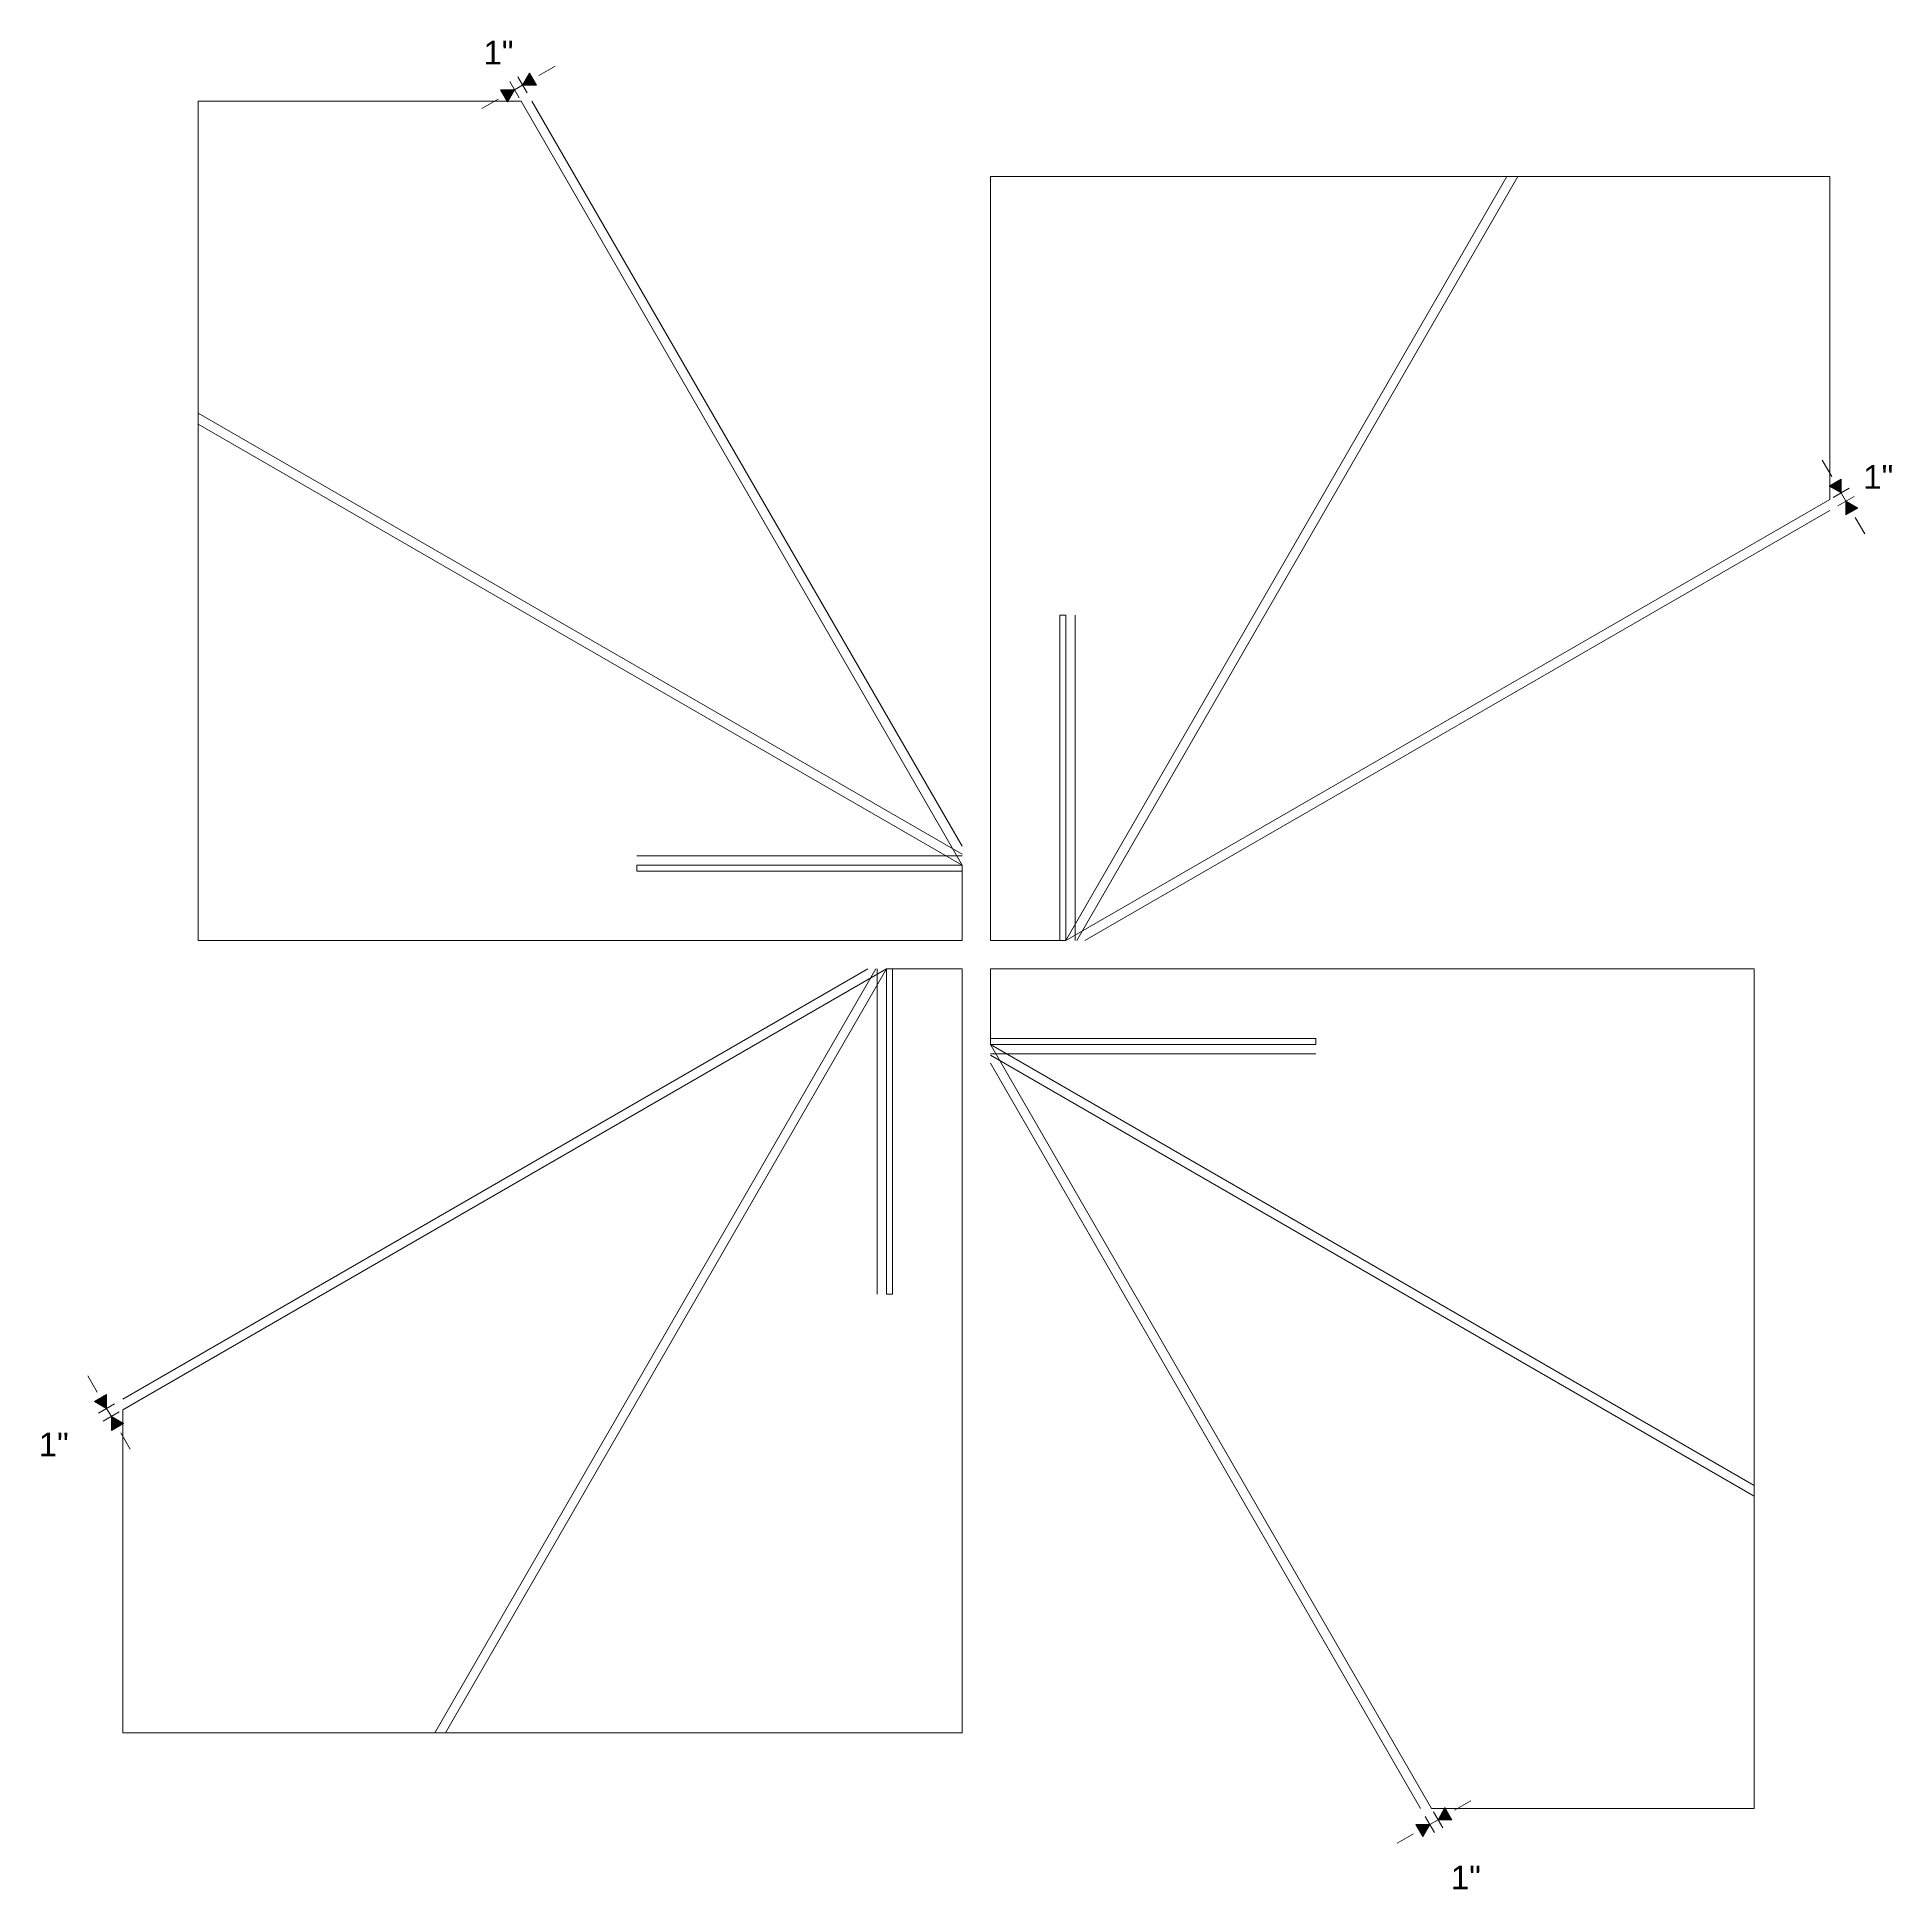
# Model space of a CAD drawing. Header units: inches. Extents: x -20237 to -17371, y 314 to 2010.
# Drawn here: x -19247.4 to -19050.5, y 313.7 to 510.5 of the extents above; entities that cross this region are included whole.
import ezdxf

# ---------------------------------------------------------------- set-up
doc = ezdxf.new("R2010")
doc.units = ezdxf.units.IN
doc.header["$MEASUREMENT"] = 0
doc.header["$PDMODE"] = 35
for name, color, linetype, lineweight in [('Dimension', 3, 'Continuous', 9), ('Kick', 4, 'Continuous', 9), ('Plywood', 6, 'Continuous', 18), ('Treads', 1, 'Continuous', 15)]:
    doc.layers.add(name, color=color, linetype=linetype, lineweight=lineweight)
doc.styles.add('Dimension and Text', font='arial.ttf', dxfattribs={"height": 0.078125})
doc.dimstyles.new('Jerrod Dimension', dxfattribs={"dimscale": 0, "dimtxt": 0.078125, "dimasz": 0.0625, "dimexe": 0.03125, "dimexo": 0.03125, "dimgap": 0.046875, "dimtad": 1, "dimtih": 1, "dimtoh": 1, "dimdec": 4, "dimzin": 1, "dimdsep": 46, "dimlunit": 5, "dimtxsty": 'Dimension and Text', "dimblk": 'arrow', "dimcen": 2.421875, "dimclrd": 3, "dimclre": 3, "dimclrt": 3, "dimadec": 1, "dimazin": 0, "dimtfac": 1, "dimtdec": 4, "dimtmove": 2, "dimatfit": 3, "dimldrblk": 'arrow', "dimfxl": 1, "dimtfillclr": 256, "dimfrac": 2, "dimlwd": -1, "dimlwe": -1, "dimarcsym": 2})

# ---------------------------------------------------------------- blocks, each defined once
blk = doc.blocks.new('arrow')
at = {"layer": 'Dimension'}
blk.add_hatch(color=0, dxfattribs=at).paths.add_polyline_path([(0, 0), (-0.637, 0.368), (-0.637, -0.368)])
at = {"layer": 'Dimension', "color": 0}
for p, q in [((-0.637, -0.368), (-0.637, 0.368)), ((0, 0), (-0.637, 0.368)), ((-0.637, -0.368), (0, 0))]:
    blk.add_line(p, q, dxfattribs=at)
blk = doc.blocks.new('*D519')
at = {"layer": 'Defpoints', "color": 0}
for p in [(-19057.85, 461.15), (-19056.15, 462.13), (-19057.35, 460.28)]:
    blk.add_point(p, dxfattribs=at)
at = {"layer": 'Treads', "color": 3}
for p, q in [((-19057.15, 463.87), (-19058.15, 465.6)), ((-19056.99, 461.65), (-19055.28, 462.63)), ((-19056.49, 460.78), (-19054.78, 461.77)), ((-19055.65, 461.27), (-19056.15, 462.13)), ((-19054.65, 459.54), (-19053.65, 457.8))]:
    blk.add_line(p, q, dxfattribs=at)
at = {"layer": 'Treads', "color": 3, "xscale": 2, "yscale": 2, "zscale": 2}
for p, rotation in [((-19056.15, 462.13), 299.9999999999973), ((-19055.65, 461.27), 119.9999999999973)]:
    blk.add_blockref('arrow', p, dxfattribs=dict(at, rotation=rotation))
at = {"layer": 'Treads', "color": 3, "insert": (-19052.21, 463.83), "char_height": 2.5, "attachment_point": 5, "style": 'Dimension and Text'}
blk.add_mtext('1"', dxfattribs=at)
blk = doc.blocks.new('*D521')
at = {"layer": 'Defpoints', "color": 0}
for p in [(-19238.35, 366.06), (-19237.85, 365.2), (-19239.56, 364.21)]:
    blk.add_point(p, dxfattribs=at)
at = {"layer": 'Treads', "color": 3}
for p, q in [((-19241.06, 366.81), (-19242.06, 368.54)), ((-19239.22, 365.56), (-19240.93, 364.58)), ((-19238.72, 364.7), (-19240.43, 363.71)), ((-19240.06, 365.08), (-19239.56, 364.21)), ((-19238.56, 362.48), (-19237.56, 360.75))]:
    blk.add_line(p, q, dxfattribs=at)
at = {"layer": 'Treads', "color": 3, "xscale": 2, "yscale": 2, "zscale": 2}
for p, rotation in [((-19240.06, 365.08), 299.9999999999972), ((-19239.56, 364.21), 119.9999999999972)]:
    blk.add_blockref('arrow', p, dxfattribs=dict(at, rotation=rotation))
at = {"layer": 'Treads', "color": 3, "insert": (-19245.67, 361.26), "char_height": 2.5, "attachment_point": 5, "style": 'Dimension and Text'}
blk.add_mtext('1"', dxfattribs=at)
blk = doc.blocks.new('*D523')
at = {"layer": 'Defpoints', "color": 0}
for p in [(-19099.88, 323.17), (-19100.74, 322.67), (-19098.89, 321.47)]:
    blk.add_point(p, dxfattribs=at)
at = {"layer": 'Treads', "color": 3}
for p, q in [((-19097.16, 322.47), (-19095.43, 323.47)), ((-19100.24, 321.81), (-19099.26, 320.1)), ((-19099.76, 320.97), (-19098.89, 321.47)), ((-19099.38, 322.31), (-19098.39, 320.6)), ((-19101.49, 319.97), (-19103.22, 318.97))]:
    blk.add_line(p, q, dxfattribs=at)
at = {"layer": 'Treads', "color": 3, "xscale": 2, "yscale": 2, "zscale": 2}
for p, rotation in [((-19099.76, 320.97), 29.99999999995824), ((-19098.89, 321.47), 209.9999999999582)]:
    blk.add_blockref('arrow', p, dxfattribs=dict(at, rotation=rotation))
at = {"layer": 'Treads', "color": 3, "insert": (-19095.94, 315.35), "char_height": 2.5, "attachment_point": 5, "style": 'Dimension and Text'}
blk.add_mtext('1"', dxfattribs=at)
blk = doc.blocks.new('*D525')
at = {"layer": 'Defpoints', "color": 0}
for p in [(-19196.82, 504.88), (-19195.83, 503.17), (-19194.97, 503.67)]:
    blk.add_point(p, dxfattribs=at)
at = {"layer": 'Treads', "color": 3}
for p, q in [((-19195.47, 504.54), (-19196.45, 506.24)), ((-19194.22, 506.38), (-19192.49, 507.38)), ((-19196.33, 504.04), (-19197.32, 505.74)), ((-19195.95, 505.38), (-19196.82, 504.88)), ((-19198.55, 503.88), (-19200.28, 502.88))]:
    blk.add_line(p, q, dxfattribs=at)
at = {"layer": 'Treads', "color": 3, "xscale": 2, "yscale": 2, "zscale": 2}
for p, rotation in [((-19195.95, 505.38), 209.9999999999582), ((-19196.82, 504.88), 29.99999999995819)]:
    blk.add_blockref('arrow', p, dxfattribs=dict(at, rotation=rotation))
at = {"layer": 'Treads', "color": 3, "insert": (-19198.51, 508.82), "char_height": 2.5, "attachment_point": 5, "style": 'Dimension and Text'}
blk.add_mtext('1"', dxfattribs=at)

msp = doc.modelspace()

# ---------------------------------------------------------------- linework, layer by layer
at = {"layer": 'Kick'}
for points in [[(-19138.35444, 414.67252), (-19138.97944, 414.67252), (-19138.97944, 449.17252), (-19138.35444, 449.17252)], [(-19149.35444, 422.67252), (-19149.35444, 422.04752), (-19183.85444, 422.04752), (-19183.85444, 422.67252)], [(-19157.35444, 377.17252), (-19156.72944, 377.17252), (-19156.72944, 411.67252), (-19157.35444, 411.67252)], [(-19111.85444, 403.67252), (-19111.85444, 404.29752), (-19146.35444, 404.29752), (-19146.35444, 403.67252)]]:
    msp.add_lwpolyline(points, close=True, dxfattribs=at)
at = {"layer": 'Plywood'}
for points in [[(-19230.35444, 414.67252), (-19149.35444, 414.67252), (-19149.35444, 422.67252), (-19196.11981, 503.67252), (-19230.35444, 503.67252)], [(-19146.35444, 495.67252), (-19146.35444, 414.67252), (-19138.35444, 414.67252), (-19091.58906, 495.67252)], [(-19146.35444, 495.67252), (-19146.35444, 414.67252), (-19138.35444, 414.67252), (-19057.35444, 461.43789), (-19057.35444, 495.67252)], [(-19230.35444, 414.67252), (-19149.35444, 414.67252), (-19149.35444, 422.67252), (-19230.35444, 469.43789)], [(-19149.35444, 330.67252), (-19149.35444, 411.67252), (-19157.35444, 411.67252), (-19238.35444, 364.90715), (-19238.35444, 330.67252)], [(-19149.35444, 330.67252), (-19149.35444, 411.67252), (-19157.35444, 411.67252), (-19204.11981, 330.67252)], [(-19065.35444, 411.67252), (-19146.35444, 411.67252), (-19146.35444, 403.67252), (-19065.35444, 356.90715)], [(-19065.35444, 411.67252), (-19146.35444, 411.67252), (-19146.35444, 403.67252), (-19099.58906, 322.67252), (-19065.35444, 322.67252)]]:
    msp.add_lwpolyline(points, close=True, dxfattribs=at)
at = {"layer": 'Treads'}
for p, q in [((-19194.96511, 503.67252), (-19149.35444, 424.67252)), ((-19137.19974, 414.67252), (-19090.43436, 495.67252)), ((-19149.35444, 423.82722), (-19230.35444, 470.59259)), ((-19057.35444, 460.28319), (-19136.35444, 414.67252)), ((-19137.35444, 449.17252), (-19137.35444, 414.67252)), ((-19183.85444, 423.67252), (-19149.35444, 423.67252)), ((-19238.35444, 366.06185), (-19159.35444, 411.67252)), ((-19158.50914, 411.67252), (-19205.27451, 330.67252)), ((-19158.35444, 411.67252), (-19158.35444, 377.17252)), ((-19146.35444, 402.67252), (-19111.85444, 402.67252)), ((-19146.35444, 402.51782), (-19065.35444, 355.75245)), ((-19100.74377, 322.67252), (-19146.35444, 401.67252))]:
    msp.add_line(p, q, dxfattribs=at)

# ---------------------------------------------------------------- dimensions: what is measured, and where the dimension line sits
for p1, p2, picture, middle in [((-19194.96511, 503.67252), (-19195.83113, 503.17252), '*D525', (-19198.51321, 508.81802)), ((-19057.35444, 460.28319), (-19057.85444, 461.14922), '*D519', (-19052.20894, 463.8313)), ((-19238.35444, 366.06185), (-19237.85444, 365.19583), '*D521', (-19245.67386, 361.25863)), ((-19100.74377, 322.67252), (-19099.87774, 323.17252), '*D523', (-19095.94055, 315.3531))]:
    dim = msp.add_aligned_dim(p1=p1, p2=p2, distance=-1.96995, dimstyle='Jerrod Dimension', override={"dimpost": '"'}, dxfattribs=at)
    dim.commit()
    dim.dimension.update_dxf_attribs({"geometry": picture, "text_midpoint": middle})

doc.saveas('drawing.dxf')
